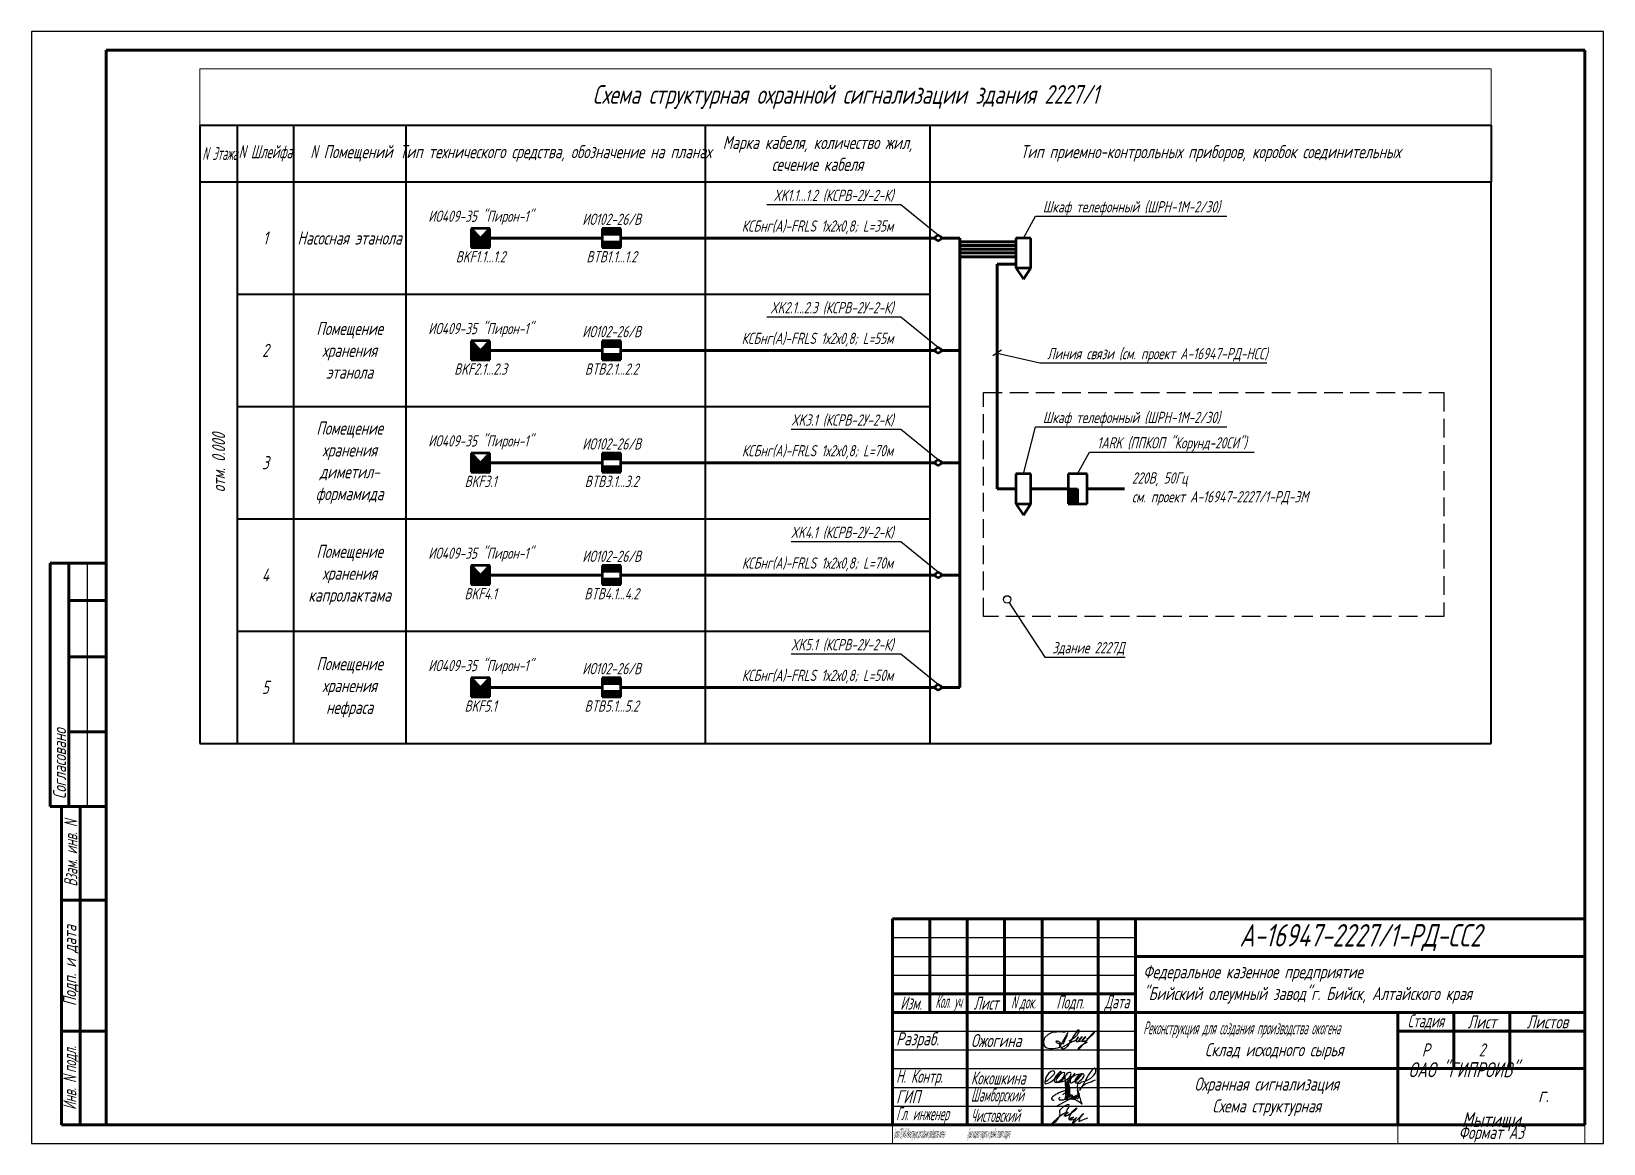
# Model space of a CAD drawing. Header units: millimetres. Extents: x 1337 to 2807, y 466 to 1370.
# Drawn here: x 1757.3 to 2177.3, y 793.2 to 1090.2 of the extents above; entities that cross this region are included whole.
import ezdxf
from ezdxf import colors
from ezdxf.entities.mleader import LeaderData, LeaderLine
from ezdxf.math import Vec2, Vec3

# ---------------------------------------------------------------- set-up
doc = ezdxf.new("R2010")
doc.units = ezdxf.units.MM
doc.linetypes.add('gost5', pattern=[7, 5, -2, 0])
doc.layers.get('Defpoints').update_dxf_attribs({"color": 33})
for name, color, linetype, lineweight in [('Датчики (Вновь)', 2, 'Continuous', 50), ('Линия выноска', 137, 'Continuous', 25), ('Линия связи (Вновь)', 3, 'Continuous', 60), ('ППК и др. приБоры', 171, 'Continuous', 50), ('Рамка толстая', 7, 'Continuous', 60), ('Рамка тонкая', 5, 'Continuous', 25), ('Связь', 84, 'Continuous', 50), ('Схема ОПС ПТ', 9, 'Continuous', 25), ('Текст', 2, 'Continuous', 25), ('Штампы', 252, 'Continuous', 25)]:
    doc.layers.add(name, color=color, linetype=linetype, lineweight=lineweight)
doc.styles.add('Simplex', font='simplex.shx', dxfattribs={"width": 0.7, "oblique": 15})

msp = doc.modelspace()

# ---------------------------------------------------------------- texts
at = {"layer": 'Defpoints', "style": 'Simplex', "oblique": 15, "width": 0.1}
msp.add_text('\\pxsm0.75;{\\W0.4;Реконструкция для создания производства окогена                               Сушка исходного продукта и просейка готового продукта ', height=2.5, dxfattribs=at).set_placement((1987.59, 794.76))
at = {"layer": 'Текст', "ltscale": 100, "char_height": 3, "style": 'Simplex'}
for s, insert, width, attachment_point in [('ИО409-35 "Пирон-1"', (1877.33, 1038.56), 29.135, 8), ('ИО102-26/В', (1912.33, 1038.56), 29.135, 8), ('КСБнг(А)-FRLS 1х2х0,8; L=35м', (1967.33, 1036.06), 60, 8), ('\\pxsm0.7;BKF1.1...1.2', (1877.33, 1031.56), 29.135, 2), ('\\pxsm0.7;BTB1.1...1.2', (1912.33, 1031.56), 29.135, 2), ('ИО409-35 "Пирон-1"', (1877.33, 1008.56), 29.135, 8), ('ИО102-26/В', (1912.33, 1008.56), 29.135, 8), ('КСБнг(А)-FRLS 1х2х0,8; L=55м', (1967.33, 1006.06), 60, 8), ('\\pxsm0.7;BKF2.1...2.3', (1877.33, 1001.56), 29.135, 2), ('\\pxsm0.7;BTB2.1...2.2', (1912.33, 1001.56), 29.135, 2), ('ИО409-35 "Пирон-1"', (1877.33, 978.56), 29.135, 8), ('ИО102-26/В', (1912.33, 978.56), 29.135, 8), ('КСБнг(А)-FRLS 1х2х0,8; L=70м', (1967.33, 976.06), 60, 8), ('\\pxsm0.7;BKF3.1', (1877.33, 971.56), 29.135, 2), ('\\pxsm0.7;BTB3.1...3.2', (1912.33, 971.56), 29.135, 2), ('220В, 50Гц\\Pсм. проект {\\C2;А-16947-2227/1-РД-ЭМ}', (2051.33, 968.06), 72, 4), ('ИО409-35 "Пирон-1"', (1877.33, 948.56), 29.135, 8), ('ИО102-26/В', (1912.33, 948.56), 29.135, 8), ('КСБнг(А)-FRLS 1х2х0,8; L=70м', (1967.33, 946.06), 60, 8), ('\\pxsm0.7;BKF4.1', (1877.33, 941.56), 29.135, 2), ('\\pxsm0.7;BTB4.1...4.2', (1912.33, 941.56), 29.135, 2), ('ИО409-35 "Пирон-1"', (1877.33, 918.56), 29.135, 8), ('ИО102-26/В', (1912.33, 918.56), 29.135, 8), ('КСБнг(А)-FRLS 1х2х0,8; L=50м', (1967.33, 916.06), 60, 8), ('\\pxsm0.7;BKF5.1', (1877.33, 911.56), 29.135, 2), ('\\pxsm0.7;BTB5.1...5.2', (1912.33, 911.56), 29.135, 2)]:
    msp.add_mtext(s, dxfattribs=dict(at, insert=insert, width=width, attachment_point=attachment_point))

# ---------------------------------------------------------------- blocks, each defined once
blk = doc.blocks.new('A$C632518C5')
at = {"layer": 'Рамка толстая'}
for p, q in [((20, 292), (20, 5)), ((415, 292), (20, 292)), ((415, 5), (415, 292)), ((20, 5), (415, 5))]:
    blk.add_line(p, q, dxfattribs=at)
at = {"layer": 'Рамка тонкая'}
for p, q in [((0, 297), (0, 0)), ((420, 297), (0, 297)), ((420, 0), (420, 297)), ((0, 0), (420, 0))]:
    blk.add_line(p, q, dxfattribs=at)
blk = doc.blocks.new('*T30')
at = {"layer": 'Штампы', "color": 0, "linetype": 'ByBlock', "lineweight": 60, "transparency": 16777216}
for p, q in [((0, 0), (0, 85)), ((0, 85), (12, 85)), ((5, 0), (5, 85)), ((12, 0), (12, 85)), ((0, 60), (12, 60)), ((0, 25), (12, 25)), ((0, 0), (12, 0))]:
    blk.add_line(p, q, dxfattribs=at)
at = {"layer": 'Штампы', "color": 2, "transparency": 16777216, "char_height": 3.5, "attachment_point": 5, "rotation": 90, "style": 'Simplex'}
for s, insert, width in [('{\\W0.6;Взам. инв. \\Q15;N}', (2.5, 72.5), 25), ('Подп. и дата', (2.5, 42.5), 35), ('{\\W0.6;Инв. \\Q15;N\\fArial|b0|i0|c0|p34;\\Q15; \\Fsimplex|c204;подл.}', (2.5, 12.5), 25)]:
    blk.add_mtext(s, dxfattribs=dict(at, insert=insert, width=width))
blk = doc.blocks.new('*T31')
at = {"layer": 'Штампы', "color": 0, "linetype": 'ByBlock', "lineweight": 60, "transparency": 16777216}
for p, q in [((0, 0), (0, 65)), ((0, 65), (15, 65)), ((5, 0), (5, 65)), ((15, 0), (15, 65)), ((5, 55), (15, 55)), ((5, 40), (15, 40)), ((5, 20), (15, 20)), ((0, 0), (15, 0))]:
    blk.add_line(p, q, dxfattribs=at)
at = {"layer": 'Штампы', "color": 5, "linetype": 'ByBlock', "lineweight": 25, "transparency": 16777216}
blk.add_line((10, 0), (10, 65), dxfattribs=at)
at = {"layer": 'Штампы', "color": 2, "transparency": 16777216, "insert": (2.5, 2), "char_height": 3.5, "width": 61, "attachment_point": 4, "rotation": 90, "style": 'Simplex'}
blk.add_mtext('Согласовано', dxfattribs=at)
blk = doc.blocks.new('*T32')
at = {"layer": 'Defpoints', "color": 8, "linetype": 'ByBlock', "lineweight": 0, "transparency": 16777216}
for p, q in [((0, -55), (0, -60)), ((135, -55), (135, -60)), ((185, -55), (185, -60)), ((0, -60), (185, -60))]:
    blk.add_line(p, q, dxfattribs=at)
at = {"layer": 'Штампы', "color": 0, "linetype": 'ByBlock', "lineweight": 60, "transparency": 16777216}
for p, q in [((0, 0), (185, 0)), ((0, 0), (0, -55)), ((10, 0), (10, -25)), ((20, 0), (20, -55)), ((30, 0), (30, -25)), ((40, 0), (40, -55)), ((55, 0), (55, -55)), ((65, 0), (65, -55)), ((185, 0), (185, -55)), ((65, -10), (185, -10)), ((0, -20), (65, -20)), ((0, -25), (185, -25)), ((135, -25), (135, -55)), ((150, -25), (150, -40)), ((165, -25), (165, -40)), ((135, -30), (185, -30)), ((65, -40), (185, -40)), ((0, -55), (185, -55))]:
    blk.add_line(p, q, dxfattribs=at)
at = {"layer": 'Штампы', "color": 5, "linetype": 'ByBlock', "lineweight": 25, "transparency": 16777216}
for p, q in [((0, -5), (65, -5)), ((0, -10), (65, -10)), ((0, -15), (65, -15)), ((0, -30), (65, -30)), ((0, -35), (65, -35)), ((0, -40), (65, -40)), ((0, -45), (65, -45)), ((0, -50), (65, -50))]:
    blk.add_line(p, q, dxfattribs=at)
at = {"layer": 'Штампы', "color": 2, "transparency": 16777216, "style": 'Simplex'}
for s, insert, char_height, width, attachment_point in [('А-16947-2227/1-РД-СС2', (125, -5), 6, 120, 5), ('Федеральное казенное предприятие\\P"Бийский олеумный завод"г. Бийск, Алтайского края', (67, -17.5), 3.5, 116, 4), ('{\\W0.6;Изм.}', (5, -22.5), 3.5, 10, 5), ('{\\W0.4;Кол. уч}', (15, -22.5), 3.5, 10, 5), ('{\\W0.6;Лист}', (25, -22.5), 3.5, 10, 5), ('{\\Q15;\\W0.5;N\\fArial|b0|i0|c0|p34;\\Q15; \\Fsimplex|c204;док.}', (35, -22.5), 3.5, 10, 5), ('{\\W0.6;Подп.}', (47.5, -22.5), 3.5, 15, 5), ('{\\W0.6;Дата}', (60, -22.5), 3.5, 10, 5), ('{\\W0.4;Реконструкция для создания производства окогена                               }Склад исходного сырья', (67, -32.5), 3.5, 66, 4), ('{\\W0.6;Стадия}', (142.5, -27.5), 3.5, 15, 5), ('Лист', (157.5, -27.5), 3.5, 15, 5), ('Листов', (175, -27.5), 3.5, 20, 5), ('Разраб.', (1, -32.5), 3.5, 18, 4), ('Ожогина', (21, -32.5), 3.5, 18, 4), ('Р', (142.5, -35), 3.5, 15, 5), ('2', (157.5, -35), 3.5, 15, 5), ('ОАО "ГИПРОИВ"                         г. Мытищи', (160, -47.5), 4, 50, 5), ('{\\W0.6;Н. Контр.}', (1, -42.5), 3.5, 18, 4), ('{\\W0.6;Кокошкина}', (21, -42.5), 3.5, 18, 4), ('ГИП', (1, -47.5), 3.5, 18, 4), ('{\\W0.5;Шамборский}', (21, -47.5), 3.5, 18, 4), ('Охранная сигнализация\\PСхема структурная', (100, -47.5), 3.5, 70, 5), ('{\\W0.5;Гл. инженер}', (1, -52.5), 3.5, 18, 4), ('{\\W0.5;Чистовский}', (21, -52.5), 3.5, 18, 4), ('Формат А3', (160, -57.5), 3.5, 50, 5)]:
    blk.add_mtext(s, dxfattribs=dict(at, insert=insert, char_height=char_height, width=width, attachment_point=attachment_point))
blk = doc.blocks.new('A$C09094F02')
at = {"layer": 'Рамка тонкая'}
for p, q in [((1.97, 4.33), (1.61, 4.15)), ((2.85, 4.72), (1.97, 4.33)), ((3.25, 4.78), (2.85, 4.72)), ((3.25, 4.78), (3.89, 4.82)), ((4.2, 4.83), (3.89, 4.82)), ((4.85, 4.87), (4.2, 4.83)), ((6.85, 4.68), (4.72, 0.96)), ((5.29, 4.81), (4.85, 4.87)), ((5.56, 4.78), (5.29, 4.81)), ((6.13, 4.7), (5.56, 4.78)), ((8.74, 4.22), (8.39, 3.71)), ((9.08, 4.62), (8.74, 4.22)), ((9.37, 5.07), (9.08, 4.62)), ((9.81, 5.41), (9.37, 5.07)), ((9.37, 3.99), (9.57, 4.27)), ((9.57, 4.27), (9.88, 4.8)), ((9.9, 5.13), (9.81, 5.41)), ((9.88, 4.8), (9.89, 4.99)), ((9.89, 4.97), (9.9, 5.13)), ((9.94, 5.34), (9.94, 5.34)), ((13.59, 4.52), (12.54, 3.43)), ((12.61, 3.19), (13.65, 4.21)), ((13.58, 4.5), (13.73, 4.66)), ((13.71, 4.33), (13.64, 4.19)), ((13.74, 4.39), (13.71, 4.33)), ((13.73, 4.66), (13.83, 4.76)), ((13.77, 4.43), (13.74, 4.39)), ((13.84, 4.53), (13.77, 4.43)), ((13.83, 4.76), (13.94, 4.85)), ((13.87, 4.58), (13.84, 4.53)), ((13.93, 4.71), (13.87, 4.58)), ((13.97, 4.77), (13.93, 4.71)), ((13.94, 4.85), (13.98, 4.89)), ((13.98, 4.89), (13.97, 4.81)), ((13.97, 4.81), (13.97, 4.77)), ((0.44, 2.54), (0.37, 2.32)), ((0.37, 2.32), (0.49, 1.27)), ((0.66, 3.22), (0.44, 2.54)), ((0.49, 1.27), (0.69, 0.89)), ((1.61, 4.15), (0.66, 3.2)), ((0.69, 0.89), (1.23, 0.53)), ((1.23, 0.53), (1.94, 0.43)), ((1.94, 0.43), (2.83, 0.4)), ((2.83, 0.4), (3.56, 0.46)), ((3.56, 0.46), (4.19, 0.58)), ((3.72, 2.34), (3.66, 2.29)), ((3.66, 2.29), (3.66, 2.24)), ((3.66, 2.24), (3.73, 2.08)), ((3.81, 2.36), (3.72, 2.34)), ((3.72, 2.1), (3.86, 1.97)), ((3.93, 2.37), (3.81, 2.36)), ((3.85, 1.97), (4.41, 1.74)), ((3.98, 2.35), (3.93, 2.37)), ((4.06, 2.34), (3.98, 2.35)), ((4.23, 2.29), (4.06, 2.34)), ((4.19, 0.58), (4.74, 0.74)), ((4.38, 2.26), (4.23, 2.29)), ((4.79, 1.9), (4.38, 2.26)), ((4.41, 1.74), (4.66, 1.75)), ((4.66, 1.75), (5.05, 1.79)), ((4.72, 0.96), (4.84, 1.8)), ((4.74, 0.74), (5.14, 0.89)), ((4.8, 1.84), (4.78, 1.92)), ((4.81, 1.81), (4.8, 1.84)), ((4.82, 1.76), (4.81, 1.81)), ((4.82, 1.7), (4.82, 1.76)), ((5.08, 0.43), (5.34, 0.72)), ((5.5, 0.24), (5.08, 0.46)), ((5.34, 0.72), (5.72, 0.93)), ((6.52, 3.63), (5.5, 1.41)), ((6.27, 0.44), (5.5, 0.24)), ((5.66, 1.8), (5.68, 1.8)), ((5.72, 0.93), (8.35, 2.39)), ((6.67, 0.91), (6.27, 0.44)), ((6.73, 4.08), (6.52, 3.63)), ((7.02, 1.43), (6.67, 0.91)), ((7.36, 1.92), (7.02, 1.43)), ((7.25, 2.4), (7.9, 2.83)), ((7.65, 2.43), (7.36, 1.92)), ((8.03, 3.04), (7.65, 2.43)), ((7.8, 2.09), (8.35, 2.39)), ((7.84, 2.8), (8.77, 3.38)), ((8.39, 3.71), (8.03, 3.04)), ((8.36, 2.19), (8.54, 2.32)), ((8.54, 2.32), (8.7, 2.43)), ((8.7, 2.43), (9, 2.65)), ((8.77, 3.38), (9.12, 3.73)), ((9, 2.65), (9.26, 2.8)), ((9.1, 2.61), (9.08, 2.41)), ((9.08, 2.41), (9.11, 2.29)), ((9.2, 2.85), (9.1, 2.61)), ((9.11, 2.29), (9.14, 2.22)), ((9.12, 3.73), (9.37, 3.99)), ((9.14, 2.22), (9.39, 2.18)), ((9.24, 2.99), (9.2, 2.85)), ((9.38, 3.18), (9.24, 2.99)), ((9.26, 2.8), (9.54, 3.09)), ((9.43, 3.24), (9.38, 3.18)), ((9.39, 2.18), (9.45, 2.25)), ((9.5, 3.05), (9.4, 2.94)), ((9.72, 3.37), (9.43, 3.24)), ((9.45, 2.25), (9.66, 2.36)), ((9.72, 3.37), (9.5, 3.05)), ((9.54, 3.09), (9.63, 3.25)), ((9.66, 2.36), (9.86, 2.51)), ((9.73, 0.42), (9.88, 0.68)), ((9.75, 0.24), (9.73, 0.42)), ((11.24, 1.71), (9.8, 0.24)), ((9.85, 2.51), (9.84, 2.25)), ((9.84, 2.25), (10.52, 2.4)), ((9.93, 2.73), (9.85, 2.51)), ((9.86, 2.51), (10.14, 2.73)), ((9.88, 0.68), (10.13, 0.91)), ((10.07, 2.95), (9.93, 2.73)), ((10.22, 3.13), (10.07, 2.95)), ((10.13, 2.76), (10.33, 2.97)), ((10.13, 0.91), (10.34, 1.14)), ((10.36, 3.32), (10.22, 3.13)), ((10.33, 2.97), (10.56, 3.24)), ((10.34, 1.14), (10.75, 1.38)), ((10.48, 3.44), (10.36, 3.32)), ((10.42, 2.38), (10.77, 2.5)), ((10.74, 3.53), (10.48, 3.44)), ((10.56, 3.24), (10.68, 3.38)), ((10.67, 3.36), (10.74, 3.53)), ((10.76, 2.51), (10.75, 2.25)), ((10.75, 2.25), (11.09, 2.33)), ((10.75, 1.38), (10.98, 1.56)), ((10.84, 2.72), (10.76, 2.51)), ((10.77, 2.5), (11.05, 2.73)), ((10.98, 2.95), (10.84, 2.72)), ((11.13, 3.12), (10.98, 2.95)), ((10.98, 1.56), (11.56, 1.82)), ((11.04, 2.76), (11.24, 2.97)), ((11.05, 2.31), (11.35, 2.34)), ((11.27, 3.32), (11.13, 3.12)), ((11.24, 2.97), (11.47, 3.24)), ((11.62, 2.14), (11.24, 1.71)), ((11.39, 3.44), (11.27, 3.32)), ((11.35, 2.34), (11.65, 2.53)), ((11.65, 3.53), (11.39, 3.44)), ((11.47, 3.24), (11.59, 3.37)), ((11.56, 1.82), (11.72, 1.94)), ((11.59, 3.35), (11.65, 3.53)), ((11.84, 2.5), (11.62, 2.14)), ((11.72, 1.94), (12.16, 2.12)), ((12.54, 3.43), (11.84, 2.5)), ((11.94, 2.93), (12.61, 3.19))]:
    blk.add_line(p, q, dxfattribs=at)
blk.add_point((0, 0), dxfattribs=at)
blk = doc.blocks.new('A$C764A7DD2')
at = {"layer": 'Рамка тонкая'}
for points in [[(0.64, 2.29), (1.55, 2.78), (2.35, 3.54), (3.25, 4.42), (3.42, 4.78), (3.33, 5.15), (2.94, 5.32), (2.35, 5.07), (1.72, 4.56), (1.13, 3.68), (0.91, 3.12), (0.85, 2.75), (0.71, 2.16), (0.78, 1.93), (1.03, 1.82), (1.63, 1.97), (2.31, 2.39), (3.18, 3), (4.24, 4.04), (4.93, 4.62), (5.16, 5), (5.03, 5.15), (4.71, 5.06), (4.27, 4.6), (3.66, 3.91), (3.31, 3.23), (3.26, 2.74), (3.38, 2.3), (3.76, 2.2), (4.36, 2.42), (4.88, 2.81), (5.49, 3.23), (5.9, 3.87), (6, 4.2), (6.04, 4.8), (5.77, 4.88), (5.19, 4.63), (4.64, 4.14), (4.1, 3.55), (3.67, 2.91), (3.8, 2.52), (4.33, 2.22), (4.91, 2.34), (5.38, 2.72), (5.97, 3.53)], [(5.94, 3.54), (5.23, 2.82), (5.21, 2.37), (5.57, 2.4), (6.03, 2.63), (6.4, 2.87), (6.71, 3.09), (7.06, 3.33), (7.32, 3.54), (7.51, 3.8), (7.66, 4.03), (7.72, 4.33), (7.76, 4.57), (7.66, 4.74), (7.52, 4.83), (7.24, 4.83), (7.01, 4.73), (6.65, 4.45), (6.39, 4.2), (6.16, 3.97), (6.06, 3.69), (6.08, 3.53), (6.07, 3.05), (6.31, 2.77), (7.32, 3.3), (7.72, 3.59), (8.21, 3.96), (8.54, 4.29), (8.77, 4.67), (7.84, 3.47), (7.2, 2.63), (6.95, 2.36), (7.61, 3.15), (8.21, 3.78), (8.78, 4.09), (9.19, 4.27), (9.64, 4.41), (10.05, 4.49)], [(8.46, 2.41), (9.12, 2.83), (9.43, 3.13), (9.75, 3.57), (10.1, 3.95), (10.48, 4.22), (10.74, 4.46), (10.1, 3.75), (9.56, 3.09), (9.08, 2.58), (8.87, 2.23), (9.09, 2.05), (9.44, 2.07), (9.86, 2.32), (10.21, 2.69), (10.66, 3.03), (10.92, 3.33), (11.16, 3.77), (11.26, 4.07), (11.16, 4.36), (10.83, 4.53), (10.46, 4.53), (9.47, 3.79), (9.12, 3.35), (8.85, 3.01), (8.74, 2.62), (8.87, 2.2), (10.08, 1.9), (10.56, 2.33), (11.54, 2.57), (12.39, 2.98), (13, 3.37), (13.46, 3.77), (13.86, 4.17), (14.14, 4.58), (14.36, 5.07), (14.4, 5.45), (14.33, 5.76), (14.2, 5.95), (13.99, 5.98), (13.77, 5.86), (13.39, 5.53), (12.83, 4.82), (12.39, 4.25), (11.93, 3.43), (11.61, 2.82), (11.12, 1.94), (10.7, 1.24), (10.35, 0.63), (10.08, 0.16), (10.15, 0), (10.21, 0.41), (11.1, 1.47), (11.64, 1.79), (12.51, 2.16), (13.08, 2.36), (13.57, 2.58), (14.3, 2.91)], [(7.59, 3.14), (7.46, 2.58), (7.5, 2.21), (7.6, 2.07), (7.79, 2.07), (8.03, 2.18), (8.3, 2.31), (8.48, 2.41)]]:
    blk.add_lwpolyline(points, dxfattribs=at)
blk.add_point((0, 0.88), dxfattribs=at)
blk = doc.blocks.new('A$C06937CDB')
at = {"layer": 'Рамка тонкая'}
for points in [[(4.68, 2.39), (4.58, 2.24), (4.48, 2.05), (4.49, 1.94), (4.67, 1.78), (5.08, 1.64), (5.36, 1.6), (5.68, 1.65), (5.9, 1.75), (6.08, 1.87), (6.17, 2.03), (6.29, 2.33), (6.37, 2.75), (6.43, 3.29), (6.48, 4.23), (6.49, 4.56), (6.48, 4.91), (6.53, 5.46), (6.59, 6.14), (6.66, 6.62), (6.72, 6.63), (6.69, 6.02), (6.64, 5.17), (6.62, 4.37), (6.61, 4.04), (6.65, 3.71), (6.67, 3.2), (6.6, 2.67), (6.54, 2.12), (6.47, 1.71), (6.42, 1.65), (6.37, 2.01), (6.37, 2.49), (6.38, 3.21), (6.37, 3.99), (6.33, 4.72), (6.31, 5.09), (6.27, 5.55), (6.25, 6.06), (6.25, 6.55), (6.23, 7.08)], [(4.54, 1.65), (5.39, 1.71), (6.22, 1.82), (6.89, 1.89), (7.27, 1.93), (7.76, 1.93), (8.26, 1.89), (8.59, 1.84), (8.9, 1.74), (9.23, 1.6), (9.5, 1.41), (9.79, 1.24), (10.1, 1.01), (10.35, 0.78), (10.57, 0.6), (10.68, 0.57), (10.6, 0.81), (10.47, 1.12), (10.33, 1.55), (10.22, 1.95), (10.09, 2.33), (9.96, 2.81), (9.79, 3.39), (9.64, 4.02), (9.56, 4.51), (9.51, 4.88), (9.5, 5.32), (9.54, 5.78), (9.6, 6.16), (9.64, 6.45)], [(6.66, 3.16), (6.7, 2.81), (6.73, 2.43), (6.79, 2.16), (6.85, 2.12), (6.92, 2.44), (6.98, 2.83), (7.03, 3.28), (7.08, 3.77), (7.07, 4.1), (7.07, 4.46), (7.06, 4.97), (7.03, 5.5), (6.98, 6), (6.96, 6.41), (6.96, 6.83), (6.93, 7.06), (6.85, 6.77), (6.84, 6.44), (6.81, 5.78), (6.79, 5.34), (6.82, 4.84), (6.88, 4.07), (6.95, 3.5), (7.04, 2.89), (7.11, 2.52), (7.18, 2.3), (7.26, 2.29), (7.32, 2.48), (7.37, 2.75), (7.4, 3.03), (7.41, 3.56), (7.4, 3.98), (7.39, 4.41), (7.37, 4.66), (7.33, 5.01), (7.29, 5.33), (7.23, 5.7), (7.16, 6.19), (7.11, 6.44), (7.09, 6.03), (7.1, 5.53), (7.09, 5.08), (7.15, 4.63), (7.21, 4.17), (7.27, 3.77), (7.36, 3.25), (7.45, 2.99), (7.55, 2.9), (7.64, 2.88), (7.72, 2.92), (7.78, 2.97), (7.83, 3.04), (7.87, 3.09)], [(9.66, 2.44), (9.67, 2.53), (9.59, 2.61), (9.47, 2.7), (9.37, 2.73), (9.26, 2.69), (9.2, 2.55), (9.15, 2.42), (9.16, 2.25), (9.21, 2.08), (9.38, 1.99), (9.54, 2.02), (9.65, 2.1), (9.74, 2.21), (9.81, 2.34), (9.86, 2.52), (9.83, 2.68), (9.79, 2.89), (9.74, 3.06), (9.68, 3.25), (9.62, 3.48), (9.56, 3.71), (9.52, 3.92), (9.49, 4.15), (9.49, 4.35)], [(5.53, 3.07), (5.72, 3.22), (5.91, 3.36), (6.1, 3.47), (6.29, 3.59), (6.48, 3.7), (6.51, 3.75), (6.56, 3.82), (6.57, 3.91), (6.53, 4.02), (6.42, 4.1), (6.28, 4.12), (6.06, 4.08), (5.69, 3.97), (5.17, 3.79), (4.5, 3.51), (4.08, 3.32), (3.62, 3.08), (3.3, 2.87), (3.01, 2.62), (2.81, 2.46), (2.65, 2.26), (2.53, 2.06), (2.52, 1.93), (2.58, 1.79), (2.72, 1.71), (2.88, 1.65), (3.07, 1.62), (3.24, 1.6)], [(3.81, 0), (10.11, 3.41)], [(8.09, 2.48), (8.15, 2.49), (8.19, 2.54), (8.21, 2.61), (8.21, 2.68), (8.19, 2.73), (8.16, 2.79), (8.11, 2.85), (8.04, 2.89), (7.97, 2.91), (7.89, 2.92), (7.82, 2.9), (7.76, 2.84), (7.72, 2.78), (7.7, 2.67), (7.7, 2.57), (7.7, 2.41), (7.75, 2.29), (7.82, 2.17), (7.88, 2.13), (7.94, 2.09), (8.01, 2.12), (8.06, 2.18), (8.05, 2.28), (8.02, 2.37), (7.98, 2.35), (7.98, 2.3), (8.02, 2.23), (8.05, 2.18), (8.08, 2.15), (8.17, 2.09), (8.2, 2.08), (8.26, 2.09), (8.32, 2.12), (8.37, 2.16), (8.37, 2.22), (8.38, 2.3), (8.36, 2.36), (8.29, 2.38), (8.29, 2.3), (8.33, 2.22), (8.38, 2.16), (8.47, 2.1), (8.55, 2.1), (8.63, 2.12), (8.71, 2.19), (8.73, 2.26), (8.75, 2.35), (8.74, 2.47), (8.67, 2.54), (8.6, 2.53), (8.64, 2.43), (8.71, 2.29), (8.81, 2.16), (8.9, 2.14), (9.03, 2.19), (9.09, 2.3), (9.1, 2.4), (9.09, 2.5), (9.05, 2.56), (9.01, 2.52), (9.03, 2.45), (9.09, 2.34), (9.16, 2.29), (9.24, 2.3), (9.29, 2.36), (9.31, 2.42)]]:
    blk.add_lwpolyline(points, dxfattribs=at)
blk.add_point((0, 1.11), dxfattribs=at)
blk = doc.blocks.new('A$C2B280688')
at = {"layer": 'Рамка тонкая'}
blk.add_lwpolyline([(5.9, 2.28), (6.23, 2.95), (6.74, 3.98), (7.05, 4.58), (7.26, 5.14), (7.2, 5.36), (6.87, 5.4), (6.35, 5.18), (5.58, 4.7), (4.9, 4.13), (4.65, 3.83), (4.68, 3.34), (4.71, 2.85), (4.65, 2.36), (4.11, 1.47), (3.45, 0.73), (2.77, 0.33), (2.64, 0.37), (3.2, 0.97), (3.92, 1.64), (4.79, 2.37), (5.7, 3.02), (6.14, 3.24), (6.59, 3.47), (6.84, 3.33), (6.8, 3.06), (6.44, 2.93), (6.13, 2.57), (6.19, 2.35), (6.49, 2.37), (6.86, 2.59), (7.34, 2.87), (7.95, 3.27), (8.48, 3.66), (8.9, 3.97), (9.24, 4.32), (9.29, 4.51), (9.11, 4.39), (8.49, 3.82), (7.95, 3.37), (7.56, 2.83), (7.28, 2.26), (7.11, 1.8), (7.16, 1.44), (7.46, 1.46), (7.89, 1.68), (8.42, 2.02), (7.93, 1.87), (7.52, 1.64), (7.51, 1.3), (7.81, 1.3), (8.28, 1.39), (8.72, 1.59), (9.01, 1.79), (9.19, 1.95), (8.58, 1.25), (8.15, 0.65), (8.11, 0.32), (8.53, 0.66), (9.88, 1.9), (10.92, 2.95), (11.12, 3.02), (10.12, 1.84), (9.87, 1.32), (9.82, 0.92), (10.03, 1), (10.64, 1.29), (11.51, 1.58), (12.25, 1.85)], dxfattribs=at)
blk.add_point((0, 0), dxfattribs=at)
blk = doc.blocks.new('*T33')
at = {"layer": 'Defpoints', "color": 8, "linetype": 'ByBlock', "lineweight": 0, "transparency": 16777216}
for p, q in [((0, 0), (345, 0)), ((0, 0), (0, -15)), ((345, 0), (345, -15))]:
    blk.add_line(p, q, dxfattribs=at)
at = {"layer": 'Схема ОПС ПТ', "color": 0, "linetype": 'ByBlock', "lineweight": 40, "transparency": 16777216}
for p, q in [((0, -15), (345, -15)), ((0, -15), (0, -30.17)), ((10, -15), (10, -30.17)), ((25, -15), (25, -30.17)), ((55, -15), (55, -30.17)), ((135, -15), (135, -30.17)), ((195, -15), (195, -30.17)), ((345, -15), (345, -30.17)), ((0, -30.17), (345, -30.17))]:
    blk.add_line(p, q, dxfattribs=at)
at = {"layer": 'Схема ОПС ПТ', "color": 2, "transparency": 16777216, "attachment_point": 5, "style": 'Simplex'}
for s, insert, char_height, width in [('Схема структурная охранной сигнализации здания 2227/1', (172.5, -7.5), 5, 345), ('{\\fArial|b0|i0|c204|p34;\\W0.5; \\Fsimplex|c204;N Этажа}', (5, -22.58), 3.5, 10), ('{\\W0.6;N Шлейфа}', (17.5, -22.58), 3.5, 15), ('{\\fArial|b0|i0|c204|p34; \\Fsimplex|c204;\\Q15;\\W0.6;N} Помещений', (40, -22.58), 3.5, 30), ('Тип технического средства, обозначение на планах', (95, -22.58), 3.5, 80), ('Марка кабеля, количество жил, сечение кабеля', (165, -22.58), 3.5, 60), ('{\\C2;Тип приемно-контрольных приборов, коробок соединительных}', (270, -22.58), 3.5, 150)]:
    blk.add_mtext(s, dxfattribs=dict(at, insert=insert, char_height=char_height, width=width))
blk = doc.blocks.new('*T34')
at = {"layer": 'Схема ОПС ПТ', "color": 0, "linetype": 'ByBlock', "lineweight": 40, "transparency": 16777216}
for p, q in [((0, 0), (55, 0)), ((0, 0), (0, -150)), ((10, 0), (10, -150)), ((25, 0), (25, -150)), ((55, 0), (55, -150)), ((10, -30), (55, -30)), ((10, -60), (55, -60)), ((10, -90), (55, -90)), ((10, -120), (55, -120)), ((0, -150), (55, -150))]:
    blk.add_line(p, q, dxfattribs=at)
at = {"layer": 'Схема ОПС ПТ', "color": 0, "transparency": 16777216, "char_height": 3.5, "attachment_point": 5, "style": 'Simplex'}
for s, insert, width in [('{\\C2;1', (17.5, -15), 15), ('{\\C2;Насосная этанола}', (40, -15), 30), ('{\\C2;Помещение хранения этанола}', (40, -45), 30), ('{\\C2;2', (17.5, -45), 15), ('{\\C2;Помещение хранения диметил- формамида}', (40, -75), 30), ('{\\C2;3', (17.5, -75), 15), ('{\\C2;Помещение хранения капролактама}', (40, -105), 30), ('{\\C2;4', (17.5, -105), 15), ('{\\C2;Помещение хранения нефраса}', (40, -135), 30), ('{\\C2;5', (17.5, -135), 15)]:
    blk.add_mtext(s, dxfattribs=dict(at, insert=insert, width=width))
at = {"layer": 'Схема ОПС ПТ', "color": 0, "transparency": 16777216, "insert": (5, -75), "char_height": 3.5, "width": 150, "attachment_point": 5, "rotation": 90, "style": 'Simplex'}
blk.add_mtext('{\\C2;отм. 0.000}', dxfattribs=at)
blk = doc.blocks.new('A$C3F1D3E92')
at = {"layer": 'Датчики (Вновь)'}
h = blk.add_hatch(color=0, dxfattribs=at)
h.paths.add_polyline_path([(5, 3.5), (5, 5), (0, 5), (0, 3.5)])
h.paths.add_polyline_path([(0, 1.5), (0, 0), (5, 0), (5, 1.5)])
at = {"layer": 'Датчики (Вновь)', "color": 0}
for p, q in [((0, 5), (0, 0)), ((5, 5), (0, 5)), ((5, 0), (5, 5)), ((0, 3.5), (5, 3.5)), ((0, 1.5), (5, 1.5)), ((0, 0), (5, 0))]:
    blk.add_line(p, q, dxfattribs=at)
blk = doc.blocks.new('A$C7AA85196')
at = {"layer": 'Датчики (Вновь)'}
blk.add_hatch(color=0, dxfattribs=at).paths.add_polyline_path([(0, 5), (0, 0), (5, 0), (2.5, 2.5), (5, 5)])
at = {"layer": 'Датчики (Вновь)', "color": 0}
for p, q in [((0, 5), (0, 0)), ((5, 5), (0, 5)), ((2.5, 2.5), (5, 5)), ((5, 0), (5, 5)), ((5, 0), (2.5, 2.5)), ((0, 0), (5, 0))]:
    blk.add_line(p, q, dxfattribs=at)
blk = doc.blocks.new('_None')
blk = doc.blocks.new('A$C19E7192F')
at = {"layer": 'Связь', "color": 0}
for p, q in [((0, 4), (0, 0)), ((8, 4), (0, 4)), ((8, 0), (8, 4)), ((11, 2), (8, 4)), ((8, 0), (11, 2)), ((0, 0), (8, 0))]:
    blk.add_line(p, q, dxfattribs=at)
blk = doc.blocks.new('A$C3B4B2642')
at = {"layer": 'ППК и др. приБоры'}
blk.add_hatch(color=256, dxfattribs=at).paths.add_polyline_path([(4, 2.5), (4, 0), (8, 0), (8, 2.5)])
for p, q in [((0, 5), (0, 0)), ((8, 5), (0, 5)), ((8, 0), (8, 5)), ((4, 0), (4, 2.5)), ((4, 2.5), (8, 2.5)), ((0, 0), (8, 0))]:
    blk.add_line(p, q, dxfattribs=at)
blk = doc.blocks.new('_Oblique')
at = {"color": 0, "linetype": 'ByBlock', "lineweight": -2}
blk.add_line((-0.5, -0.5), (0.5, 0.5), dxfattribs=at)
blk = doc.blocks.new('_DotBlank')
at = {"color": 0, "linetype": 'ByBlock', "lineweight": -2}
blk.add_line((-0.5, 0), (-1, 0), dxfattribs=at)
blk.add_circle((0, 0), 0.5, dxfattribs=at)

# ---------------------------------------------------------------- linework, layer by layer
at = {"layer": 'Линия связи (Вновь)'}
for p, q in [((1879.83, 1035.06), (1909.83, 1035.06)), ((1914.83, 1035.06), (1937.33, 1035.06)), ((1937.33, 1035.06), (1998.83, 1035.06)), ((2000.33, 1035.06), (2005.33, 1035.06)), ((2005.33, 915.06), (2005.33, 1035.06)), ((2005.33, 1034.06), (2020.33, 1034.06)), ((2005.33, 1033.06), (2020.33, 1033.06)), ((2005.33, 1032.06), (2020.33, 1032.06)), ((2005.33, 1031.06), (2020.33, 1031.06)), ((2005.33, 1030.06), (2020.33, 1030.06)), ((2020.33, 1028.06), (2015.33, 1028.06)), ((2015.33, 1028.06), (2015.33, 968.06)), ((1879.83, 1005.06), (1909.83, 1005.06)), ((1914.83, 1005.06), (1937.33, 1005.06)), ((1937.33, 1005.06), (1998.83, 1005.06)), ((2000.33, 1005.06), (2005.33, 1005.06)), ((1879.83, 975.06), (1909.83, 975.06)), ((1914.83, 975.06), (1937.33, 975.06)), ((1937.33, 975.06), (1998.83, 975.06)), ((2000.33, 975.06), (2005.33, 975.06)), ((2015.33, 968.06), (2020.33, 968.06)), ((2024.33, 968.06), (2034.33, 968.06)), ((1879.83, 945.06), (1909.83, 945.06)), ((1914.83, 945.06), (1937.33, 945.06)), ((1937.33, 945.06), (1998.83, 945.06)), ((2000.33, 945.06), (2005.33, 945.06)), ((1879.83, 915.06), (1909.83, 915.06)), ((1914.83, 915.06), (1937.33, 915.06)), ((1937.33, 915.06), (1998.83, 915.06)), ((2000.33, 915.06), (2005.33, 915.06))]:
    msp.add_line(p, q, dxfattribs=at)
at = {"layer": 'Линия связи (Вновь)', "color": 1}
msp.add_line((2039.33, 968.06), (2049.33, 968.06), dxfattribs=at)
at = {"layer": 'Связь'}
for centre in [(1999.58, 1035.06), (1999.58, 1005.06), (1999.58, 975.06), (1999.58, 945.06), (1999.58, 915.06)]:
    msp.add_circle(centre, 0.75, dxfattribs=at)
at = {"layer": 'Схема ОПС ПТ', "lineweight": 40}
for p, q in [((1937.33, 1050.06), (1937.33, 900.06)), ((1997.33, 1050.06), (1997.33, 900.06)), ((2147.33, 900.06), (2147.33, 1050.06)), ((1857.33, 1020.06), (1997.33, 1020.06)), ((1857.33, 990.06), (1997.33, 990.06)), ((1857.33, 960.06), (1997.33, 960.06)), ((1857.33, 930.06), (1997.33, 930.06)), ((1857.33, 900.06), (2147.33, 900.06))]:
    msp.add_line(p, q, dxfattribs=at)

# ---------------------------------------------------------------- block references
for name, p in [('A$C632518C5', (1757.33, 793.22)), ('*T33', (1802.33, 1080.22)), ('*T34', (1802.33, 1050.06)), ('A$C3F1D3E92', (1909.83, 1032.56)), ('A$C3F1D3E92', (1909.83, 1002.56)), ('A$C3F1D3E92', (1909.83, 972.56)), ('*T31', (1762.33, 883.22)), ('A$C3F1D3E92', (1909.83, 942.56)), ('A$C3F1D3E92', (1909.83, 912.56)), ('*T30', (1765.33, 798.22)), ('*T32', (1987.33, 853.22))]:
    msp.add_blockref(name, p)
for name, p, rotation in [('A$C7AA85196', (1879.83, 1032.56), 90), ('A$C7AA85196', (1879.83, 1002.56), 90), ('A$C7AA85196', (1879.83, 972.56), 90), ('A$C3B4B2642', (2034.33, 972.06), 270), ('A$C7AA85196', (1879.83, 942.56), 90), ('A$C7AA85196', (1879.83, 912.56), 90)]:
    msp.add_blockref(name, p, dxfattribs=dict(rotation=rotation))
at = {"layer": 'Линия связи (Вновь)'}
msp.add_blockref('A$C09094F02', (2027.33, 818.22), dxfattribs=at)
at = {"layer": 'Рамка тонкая'}
for name, p in [('A$C09094F02', (2027.33, 818.22)), ('A$C764A7DD2', (2027.33, 807.35)), ('A$C06937CDB', (2027.33, 803.22)), ('A$C2B280688', (2027.33, 798.22))]:
    msp.add_blockref(name, p, dxfattribs=at)
at = {"layer": 'Связь', "rotation": 270}
for p in [(2020.33, 1035.06), (2020.33, 972.06)]:
    msp.add_blockref('A$C19E7192F', p, dxfattribs=at)

msp.set_redraw_order([(e.dxf.handle, doc.entitydb.next_handle()) for e in msp.query("TEXT MTEXT ATTDEF DIMENSION ARC_DIMENSION")])  # texts and dimensions are drawn at this point

# ---------------------------------------------------------------- leaders
at = {"layer": 'Линия выноска'}
ml = msp.add_multileader_mtext('Standard', dxfattribs=at)
ml.set_content('XK1.1...1.2 (КСРВ-2У-2-К)', color=2, style='Simplex')
ml.set_leader_properties()
ml.set_arrow_properties(name='NONE')
ml.build(insert=Vec2(0, 0))
ml.multileader.update_dxf_attribs({"text_left_attachment_type": 6, "text_right_attachment_type": 6, "dogleg_length": 0})
ctx = ml.context
ctx.base_point, ctx.char_height, ctx.plane_origin = Vec3(1941.61, 1043.95), 3, Vec3(2048.91, 987.82)
ctx.left_attachment, ctx.right_attachment, ctx.text_align_type = 6, 6, 2
notes = []
notes.append((ctx, [(0, (1, 1, 0), (1989.62, 1043.95), (-1, 0), 0, [(0, [(1999.58, 1035.81)], 0, [])])]))
ctx.mtext.insert, ctx.mtext.alignment, ctx.mtext.flow_direction = Vec3(1987.62, 1047.95), 3, 5
ml = msp.add_multileader_mtext('Standard', dxfattribs=at)
ml.set_content('Шкаф телефонный (ШРН-1М-2/30) ', color=2, style='Simplex')
ml.set_leader_properties()
ml.set_arrow_properties(name='NONE')
ml.build(insert=Vec2(0, 0))
ml.multileader.update_dxf_attribs({"text_left_attachment_type": 6, "text_right_attachment_type": 6, "dogleg_length": 0})
ctx = ml.context
ctx.base_point, ctx.char_height, ctx.plane_origin = Vec3(2025.53, 1040.9), 3, Vec3(2066.41, 1029.77)
ctx.left_attachment, ctx.right_attachment = 6, 6
notes.append((ctx, [(1, (1, 1, 0), (2025.53, 1040.9), (1, 0), 0, [(0, [(2022.33, 1035.06)], 0, [])])]))
ctx.mtext.insert, ctx.mtext.flow_direction = Vec3(2027.53, 1044.9), 5
ml = msp.add_multileader_mtext('Standard', dxfattribs=at)
ml.set_content('XK2.1...2.3 (КСРВ-2У-2-К)', color=2, style='Simplex')
ml.set_leader_properties()
ml.set_arrow_properties(name='NONE')
ml.build(insert=Vec2(0, 0))
ml.multileader.update_dxf_attribs({"text_left_attachment_type": 6, "text_right_attachment_type": 6, "dogleg_length": 0})
ctx = ml.context
ctx.base_point, ctx.char_height, ctx.plane_origin = Vec3(1940.81, 1013.95), 3, Vec3(2048.91, 957.82)
ctx.left_attachment, ctx.right_attachment, ctx.text_align_type = 6, 6, 2
notes.append((ctx, [(0, (1, 1, 0), (1989.62, 1013.95), (-1, 0), 0, [(0, [(1999.58, 1005.81)], 0, [])])]))
ctx.mtext.insert, ctx.mtext.alignment, ctx.mtext.flow_direction = Vec3(1987.62, 1017.95), 3, 5
ml = msp.add_multileader_mtext('Standard', dxfattribs=at)
ml.set_content('XK3.1 (КСРВ-2У-2-К)', color=2, style='Simplex')
ml.set_leader_properties()
ml.set_arrow_properties(name='NONE')
ml.build(insert=Vec2(0, 0))
ml.multileader.update_dxf_attribs({"text_left_attachment_type": 6, "text_right_attachment_type": 6, "dogleg_length": 0})
ctx = ml.context
ctx.base_point, ctx.char_height, ctx.plane_origin = Vec3(1948.81, 983.95), 3, Vec3(2048.91, 927.82)
ctx.left_attachment, ctx.right_attachment, ctx.text_align_type = 6, 6, 2
notes.append((ctx, [(0, (1, 1, 0), (1989.62, 983.95), (-1, 0), 0, [(0, [(1999.58, 975.81)], 0, [])])]))
ctx.mtext.insert, ctx.mtext.alignment, ctx.mtext.flow_direction = Vec3(1987.62, 987.95), 3, 5
ml = msp.add_multileader_mtext('Standard', dxfattribs=at)
ml.set_content('Шкаф телефонный (ШРН-1М-2/30) ', color=2, style='Simplex')
ml.set_leader_properties()
ml.set_arrow_properties(name='NONE')
ml.build(insert=Vec2(0, 0))
ml.multileader.update_dxf_attribs({"text_left_attachment_type": 6, "text_right_attachment_type": 6, "dogleg_length": 0})
ctx = ml.context
ctx.base_point, ctx.char_height, ctx.plane_origin = Vec3(2025.53, 984.64), 3, Vec3(2066.41, 966.77)
ctx.left_attachment, ctx.right_attachment = 6, 6
notes.append((ctx, [(1, (1, 1, 0), (2025.53, 984.64), (1, 0), 0, [(0, [(2022.33, 972.06)], 0, [])])]))
ctx.mtext.insert, ctx.mtext.flow_direction = Vec3(2027.53, 988.64), 5
ml = msp.add_multileader_mtext('Standard', dxfattribs=at)
ml.set_content('1ARK (ППКОП "Корунд-20СИ")', color=2, style='Simplex')
ml.set_leader_properties()
ml.set_arrow_properties(name='NONE')
ml.build(insert=Vec2(0, 0))
ml.multileader.update_dxf_attribs({"text_left_attachment_type": 6, "text_right_attachment_type": 6, "dogleg_length": 0})
ctx = ml.context
ctx.base_point, ctx.char_height, ctx.plane_origin = Vec3(2040.03, 977.86), 3, Vec3(2080.91, 966.77)
ctx.left_attachment, ctx.right_attachment = 6, 6
notes.append((ctx, [(1, (1, 1, 0), (2040.03, 977.86), (1, 0), 0, [(0, [(2036.83, 972.06)], 0, [])])]))
ctx.mtext.insert, ctx.mtext.flow_direction = Vec3(2042.03, 981.86), 5
ml = msp.add_multileader_mtext('Standard', dxfattribs=at)
ml.set_content('XK4.1 (КСРВ-2У-2-К)', color=2, style='Simplex')
ml.set_leader_properties()
ml.set_arrow_properties(name='NONE')
ml.build(insert=Vec2(0, 0))
ml.multileader.update_dxf_attribs({"text_left_attachment_type": 6, "text_right_attachment_type": 6, "dogleg_length": 0})
ctx = ml.context
ctx.base_point, ctx.char_height, ctx.plane_origin = Vec3(1948.81, 953.95), 3, Vec3(2048.91, 897.82)
ctx.left_attachment, ctx.right_attachment, ctx.text_align_type = 6, 6, 2
notes.append((ctx, [(0, (1, 1, 0), (1989.62, 953.95), (-1, 0), 0, [(0, [(1999.58, 945.81)], 0, [])])]))
ctx.mtext.insert, ctx.mtext.alignment, ctx.mtext.flow_direction = Vec3(1987.62, 957.95), 3, 5
ml = msp.add_multileader_mtext('Standard', dxfattribs=at)
ml.set_content('XK5.1 (КСРВ-2У-2-К)', color=2, style='Simplex')
ml.set_leader_properties()
ml.set_arrow_properties(name='NONE')
ml.build(insert=Vec2(0, 0))
ml.multileader.update_dxf_attribs({"text_left_attachment_type": 6, "text_right_attachment_type": 6, "dogleg_length": 0})
ctx = ml.context
ctx.base_point, ctx.char_height, ctx.plane_origin = Vec3(1948.81, 923.95), 3, Vec3(2048.91, 867.82)
ctx.left_attachment, ctx.right_attachment, ctx.text_align_type = 6, 6, 2
notes.append((ctx, [(0, (1, 1, 0), (1989.62, 923.95), (-1, 0), 0, [(0, [(1999.58, 915.81)], 0, [])])]))
ctx.mtext.insert, ctx.mtext.alignment, ctx.mtext.flow_direction = Vec3(1987.62, 927.95), 3, 5
for ctx, leaders in notes:
    for number, flags, end, landing, length, lines in leaders:
        leader = LeaderData()
        leader.index, (leader.has_last_leader_line, leader.has_dogleg_vector, leader.attachment_direction) = number, flags
        leader.last_leader_point, leader.dogleg_vector, leader.dogleg_length = Vec3(end), Vec3(landing), length
        for number, points, colour, breaks in lines:
            line = LeaderLine()
            line.index, line.vertices, line.color, line.breaks = number, Vec3.list(points), colors.encode_raw_color(colour), breaks
            leader.lines.append(line)
        ctx.leaders.append(leader)

# ---------------------------------------------------------------- next in the draw order: leaders
ml = msp.add_multileader_mtext('Standard', dxfattribs=at)
ml.set_content('Линия связи (см. проект А-16947-РД-НСС)', color=2, style='Simplex')
ml.set_leader_properties()
ml.set_arrow_properties(name='OBLIQUE')
ml.build(insert=Vec2(0, 0))
ml.multileader.update_dxf_attribs({"text_left_attachment_type": 6, "text_right_attachment_type": 6, "dogleg_length": 0, "arrow_head_size": 2})
ctx = ml.context
ctx.base_point, ctx.char_height, ctx.arrow_head_size, ctx.plane_origin = Vec3(2026.69, 1001.68), 3, 2, Vec3(2025.12, 976.26)
ctx.left_attachment, ctx.right_attachment = 6, 6
notes = []
notes.append((ctx, [(1, (1, 1, 0), (2026.69, 1001.68), (1, 0), 0, [(0, [(2015.33, 1004.33)], 0, [])])]))
ctx.mtext.insert, ctx.mtext.flow_direction = Vec3(2028.69, 1005.68), 5
ctx.mtext.has_bg_fill, ctx.mtext.bg_color, ctx.mtext.bg_scale_factor, ctx.mtext.bg_transparency, ctx.mtext.use_window_bg_color = 1, -1027028792, 1.5, 0, 1
for ctx, leaders in notes:
    for number, flags, end, landing, length, lines in leaders:
        leader = LeaderData()
        leader.index, (leader.has_last_leader_line, leader.has_dogleg_vector, leader.attachment_direction) = number, flags
        leader.last_leader_point, leader.dogleg_vector, leader.dogleg_length = Vec3(end), Vec3(landing), length
        for number, points, colour, breaks in lines:
            line = LeaderLine()
            line.index, line.vertices, line.color, line.breaks = number, Vec3.list(points), colors.encode_raw_color(colour), breaks
            leader.lines.append(line)
        ctx.leaders.append(leader)

# ---------------------------------------------------------------- next in the draw order: linework, layer by layer
at = {"layer": 'Рамка тонкая', "linetype": 'gost5'}
msp.add_lwpolyline([(2011.67, 993.76), (2134.65, 993.76), (2134.65, 933.98), (2011.67, 933.98)], close=True, dxfattribs=at)

# ---------------------------------------------------------------- next in the draw order: leaders
at = {"layer": 'Линия выноска'}
ml = msp.add_multileader_mtext('Standard', dxfattribs=at)
ml.set_content('Здание 2227Д', color=2, style='Simplex')
ml.set_leader_properties()
ml.set_arrow_properties(name='DOTBLANK')
ml.build(insert=Vec2(0, 0))
ml.multileader.update_dxf_attribs({"text_left_attachment_type": 6, "text_right_attachment_type": 6, "dogleg_length": 0, "arrow_head_size": 2})
ctx = ml.context
ctx.base_point, ctx.char_height, ctx.arrow_head_size, ctx.plane_origin = Vec3(2028.03, 923.15), 3, 2, Vec3(2026.47, 897.72)
ctx.left_attachment, ctx.right_attachment = 6, 6
notes = []
notes.append((ctx, [(1, (1, 1, 0), (2028.03, 923.15), (1, 0), 0, [(0, [(2018.01, 938.54)], 0, [])])]))
ctx.mtext.insert, ctx.mtext.flow_direction = Vec3(2030.03, 927.15), 5
ctx.mtext.has_bg_fill, ctx.mtext.bg_color, ctx.mtext.bg_scale_factor, ctx.mtext.bg_transparency, ctx.mtext.use_window_bg_color = 1, -1027028792, 1.5, 0, 1
for ctx, leaders in notes:
    for number, flags, end, landing, length, lines in leaders:
        leader = LeaderData()
        leader.index, (leader.has_last_leader_line, leader.has_dogleg_vector, leader.attachment_direction) = number, flags
        leader.last_leader_point, leader.dogleg_vector, leader.dogleg_length = Vec3(end), Vec3(landing), length
        for number, points, colour, breaks in lines:
            line = LeaderLine()
            line.index, line.vertices, line.color, line.breaks = number, Vec3.list(points), colors.encode_raw_color(colour), breaks
            leader.lines.append(line)
        ctx.leaders.append(leader)

doc.saveas('drawing.dxf')
